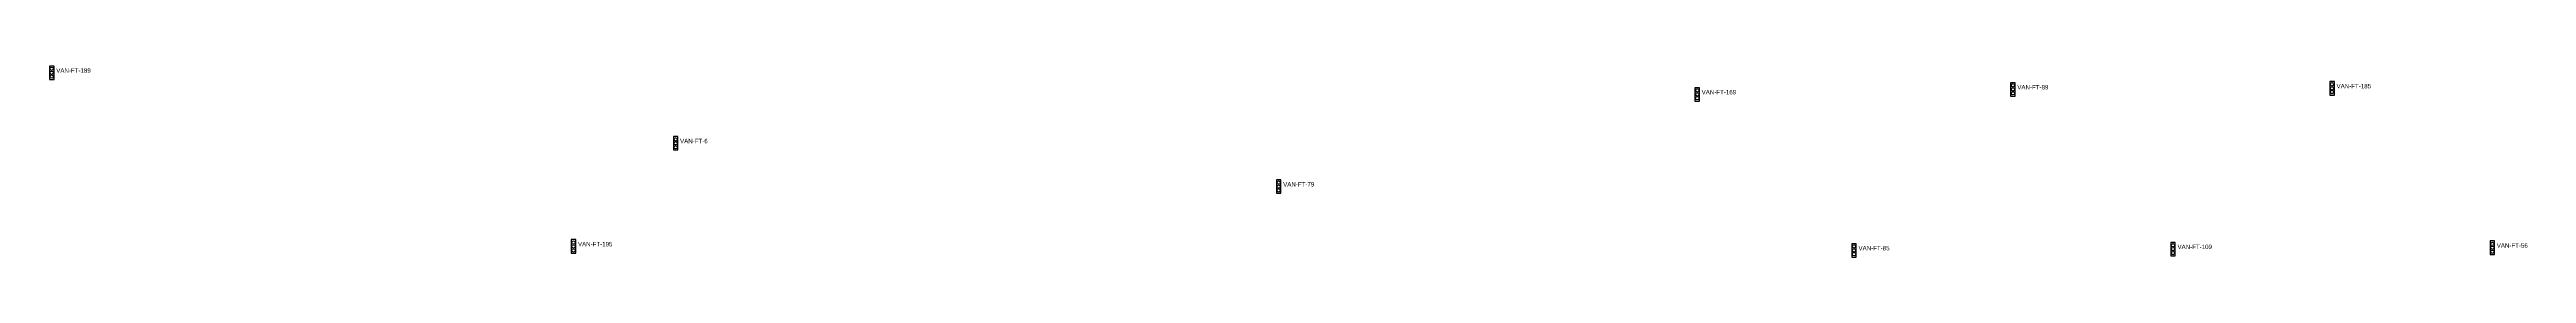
# Model space of a CAD drawing. Header units: inches. Extents: x 486474 to 494239, y 5455982 to 5459995.
# Drawn here: x 490765 to 491878, y 5459176 to 5459261 of the extents above; entities that cross this region are included whole.
import ezdxf

# ---------------------------------------------------------------- set-up
doc = ezdxf.new("R2010")
doc.units = ezdxf.units.IN
doc.header["$MEASUREMENT"] = 0
doc.layers.add('Traffic Signals', color=10, linetype='Continuous')

msp = doc.modelspace()

# ---------------------------------------------------------------- linework, layer by layer
at = {"layer": 'Traffic Signals', "color": 1}
for points in [[(490764.7, 5459255.1), (490766.7, 5459255.1), (490766.7, 5459261.1), (490764.7, 5459261.1)], [(491504.3, 5459245.4), (491506.3, 5459245.4), (491506.3, 5459251.4), (491504.3, 5459251.4)], [(491646.2, 5459247.6), (491648.2, 5459247.6), (491648.2, 5459253.6), (491646.2, 5459253.6)], [(491789.7, 5459248.1), (491791.7, 5459248.1), (491791.7, 5459254.1), (491789.7, 5459254.1)], [(491045.1, 5459223.5), (491047.1, 5459223.5), (491047.1, 5459229.5), (491045.1, 5459229.5)], [(491316.2, 5459204.1), (491318.2, 5459204.1), (491318.2, 5459210.1), (491316.2, 5459210.1)], [(490999.2, 5459177.3), (491001.2, 5459177.3), (491001.2, 5459183.3), (490999.2, 5459183.3)], [(491574.8, 5459175.5), (491576.8, 5459175.5), (491576.8, 5459181.5), (491574.8, 5459181.5)], [(491718.2, 5459176.1), (491720.2, 5459176.1), (491720.2, 5459182.1), (491718.2, 5459182.1)], [(491861.7, 5459176.7), (491863.7, 5459176.7), (491863.7, 5459182.7), (491861.7, 5459182.7)]]:
    msp.add_lwpolyline(points, close=True, dxfattribs=at)
for centre in [(490765.7, 5459259.9), (490765.7, 5459258.1), (490765.7, 5459256.4), (491505.3, 5459250.2), (491505.3, 5459248.4), (491505.3, 5459246.7), (491647.2, 5459252.4), (491647.2, 5459250.6), (491647.2, 5459248.9), (491790.7, 5459252.9), (491790.7, 5459251.1), (491790.7, 5459249.4), (491046.1, 5459228.2), (491046.1, 5459226.5), (491046.1, 5459224.7), (491317.2, 5459208.9), (491317.2, 5459207.1), (491317.2, 5459205.4), (491000.2, 5459182), (491000.2, 5459180.3), (491000.2, 5459178.5), (491575.8, 5459180.3), (491575.8, 5459178.5), (491575.8, 5459176.8), (491719.2, 5459180.8), (491719.2, 5459179.1), (491719.2, 5459177.3), (491862.7, 5459181.4), (491862.7, 5459179.7), (491862.7, 5459177.9)]:
    msp.add_circle(centre, 0.75, dxfattribs=at)

# ---------------------------------------------------------------- texts
for s, p in [('VAN-FT-189', (490767.7, 5459258.1)), ('VAN-FT-169', (491507.3, 5459248.4)), ('VAN-FT-89', (491649.2, 5459250.6)), ('VAN-FT-185', (491792.7, 5459251.1)), ('VAN-FT-6', (491048.1, 5459226.5)), ('VAN-FT-79', (491319.2, 5459207.1)), ('VAN-FT-195', (491002.2, 5459180.3)), ('VAN-FT-85', (491577.8, 5459178.5)), ('VAN-FT-109', (491721.2, 5459179.1)), ('VAN-FT-56', (491864.7, 5459179.7))]:
    msp.add_text(s, height=2, dxfattribs=at).set_placement(p)

doc.saveas('drawing.dxf')
